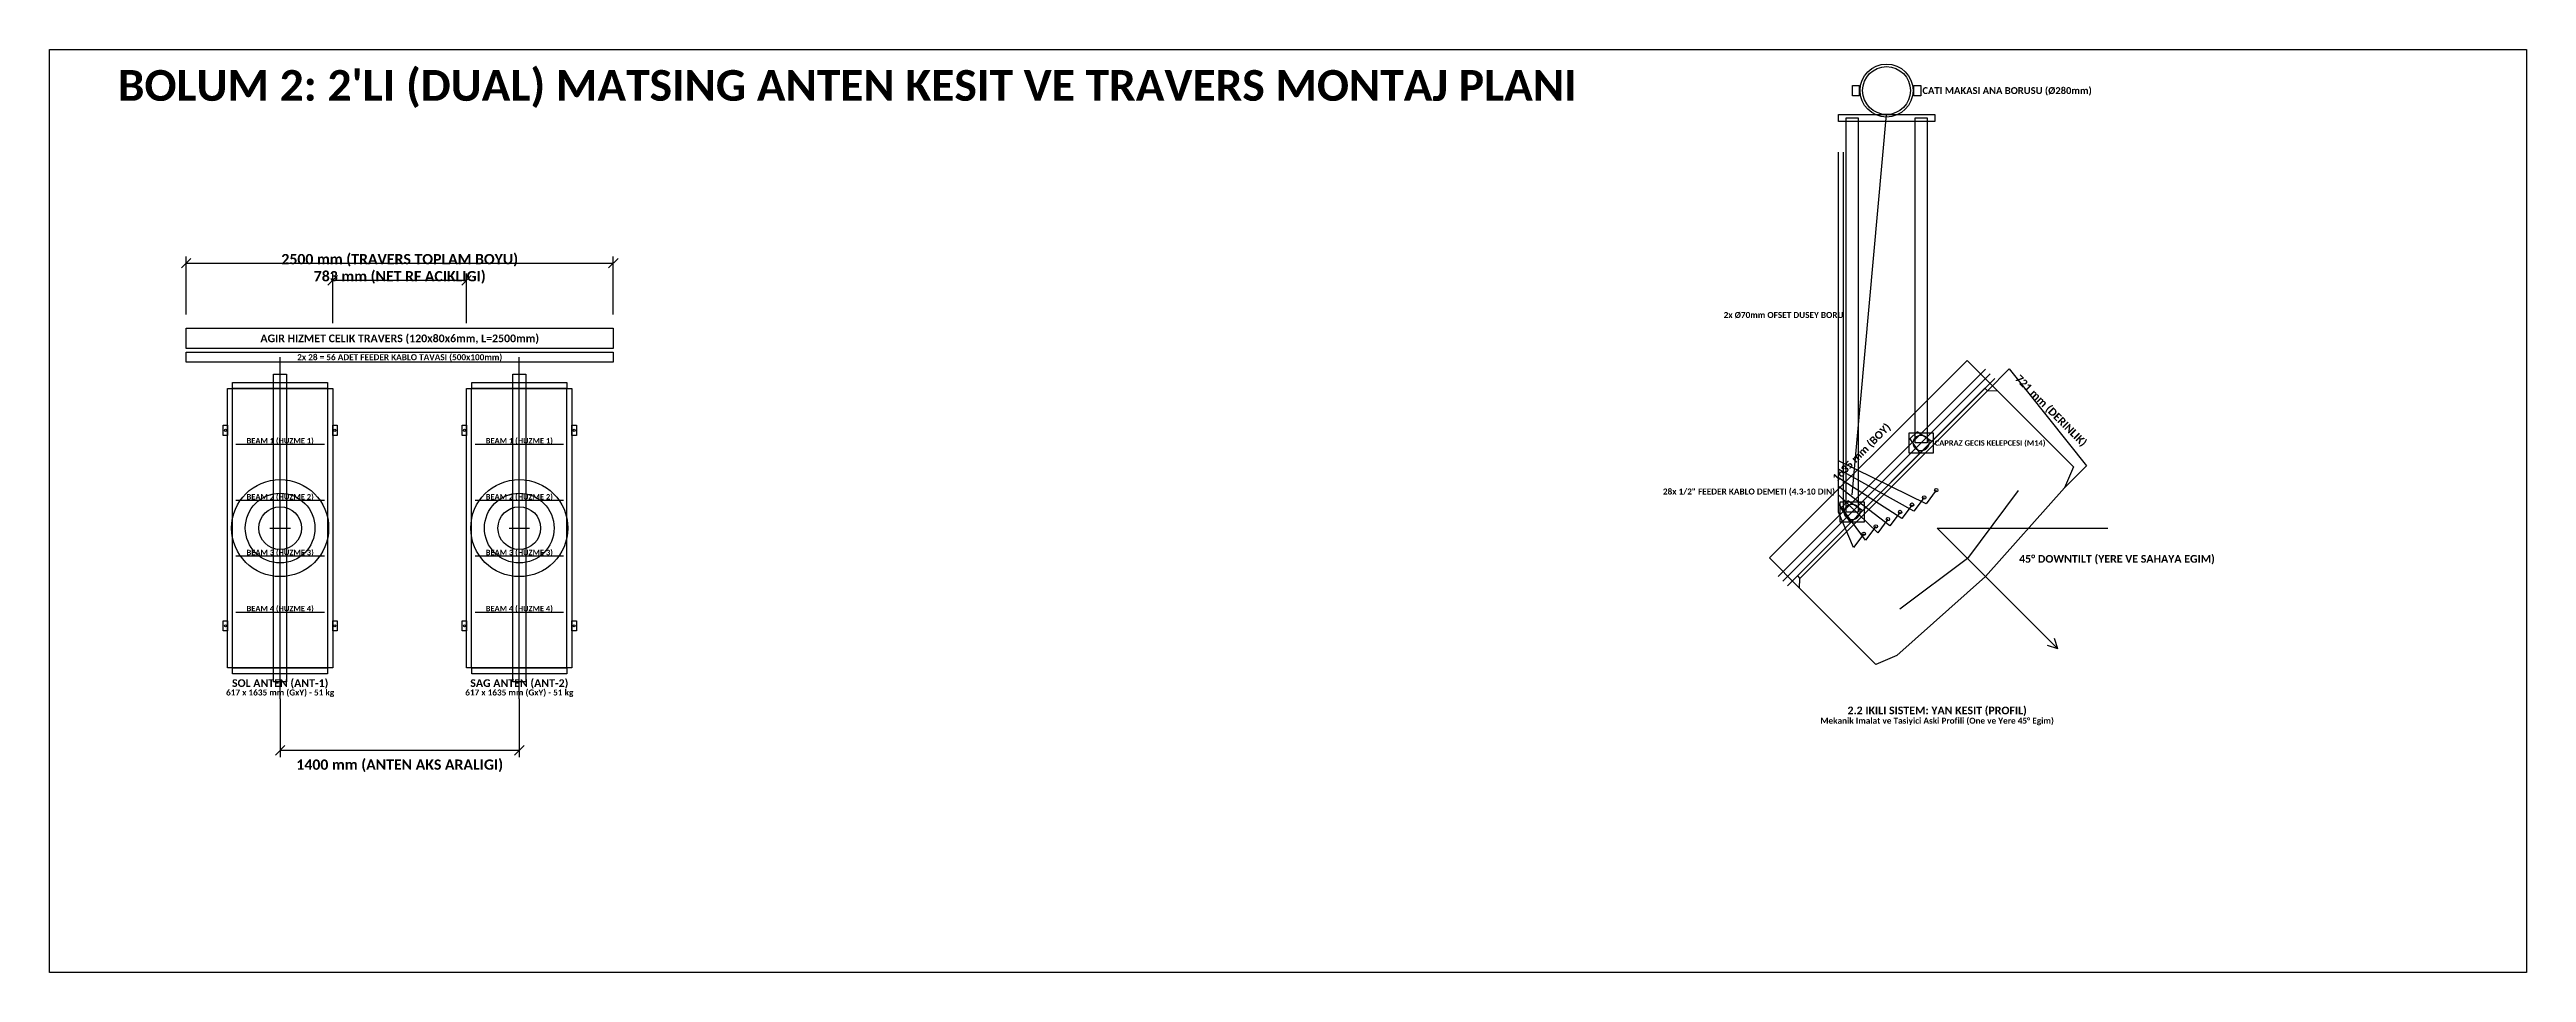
# Model space of a CAD drawing. Header units: metres. Extents: x -21.5 to 32.7, y -2.6 to 19.8.
# Drawn here: x 6.45 to 20.95, y 14.4 to 19.8 of the extents above; entities that cross this region are included whole.
import ezdxf
from ezdxf.enums import TextEntityAlignment as Align

# ---------------------------------------------------------------- set-up
doc = ezdxf.new("R2010")
doc.units = ezdxf.units.M
for name, color, linetype in [('CELIK_KIRIS_KOLON', 9, 'CONTINUOUS'), ('EKP_MATSING_ANTEN', 2, 'CONTINUOUS'), ('KABLO_TAVALARI', 6, 'CONTINUOUS'), ('METIN_BILGI', 7, 'CONTINUOUS'), ('MONTAJ_BORULARI', 2, 'CONTINUOUS'), ('OLCULER', 1, 'CONTINUOUS')]:
    doc.layers.add(name, color=color, linetype=linetype)
doc.styles.get("Standard").update_dxf_attribs({"font": 'calibrib.ttf'})

msp = doc.modelspace()

# ---------------------------------------------------------------- linework, layer by layer
at = {"layer": 'CELIK_KIRIS_KOLON'}
for p, q in [((17.002, 17.194), (17.204, 19.42)), ((17.78, 17.818), (16.682, 16.72)), ((17.78, 17.818), (17.794, 17.804)), ((17.383, 17.564), (17.34, 17.522)), ((17.469, 17.507), (17.383, 17.564)), ((17.34, 17.522), (17.398, 17.436)), ((17.398, 17.436), (17.469, 17.507)), ((16.978, 17.16), (16.936, 17.117)), ((16.936, 17.117), (16.993, 17.031)), ((17.064, 17.102), (16.978, 17.16)), ((16.993, 17.031), (17.064, 17.102)), ((16.682, 16.72), (16.696, 16.706))]:
    msp.add_line(p, q, dxfattribs=at)
for points in [[(17.004, 19.53), (17.004, 19.59), (17.044, 19.59), (17.044, 19.53)], [(17.364, 19.53), (17.364, 19.59), (17.404, 19.59), (17.404, 19.53)], [(16.922, 19.38), (16.922, 19.42), (17.486, 19.42), (17.486, 19.38)], [(7.25, 18.05), (7.25, 18.17), (9.75, 18.17), (9.75, 18.05)], [(7.522, 17.817), (7.522, 17.852), (8.078, 17.852), (8.078, 17.817)], [(8.922, 17.817), (8.922, 17.852), (9.478, 17.852), (9.478, 17.817)], [(7.466, 17.542), (7.466, 17.602), (7.492, 17.602), (7.492, 17.542)], [(8.108, 17.542), (8.108, 17.602), (8.133, 17.602), (8.133, 17.542)], [(8.866, 17.542), (8.866, 17.602), (8.891, 17.602), (8.891, 17.542)], [(9.508, 17.542), (9.508, 17.602), (9.534, 17.602), (9.534, 17.542)], [(17.336, 17.438), (17.336, 17.558), (17.476, 17.558), (17.476, 17.438)], [(16.932, 17.034), (16.932, 17.154), (17.072, 17.154), (17.072, 17.034)], [(7.466, 16.398), (7.466, 16.458), (7.492, 16.458), (7.492, 16.398)], [(8.108, 16.398), (8.108, 16.458), (8.133, 16.458), (8.133, 16.398)], [(8.866, 16.398), (8.866, 16.458), (8.891, 16.458), (8.891, 16.398)], [(9.508, 16.398), (9.508, 16.458), (9.534, 16.458), (9.534, 16.398)], [(7.522, 16.148), (7.522, 16.183), (8.078, 16.183), (8.078, 16.148)], [(8.922, 16.148), (8.922, 16.183), (9.478, 16.183), (9.478, 16.148)]]:
    msp.add_lwpolyline(points, close=True, dxfattribs=at)
for centre, radius in [((17.204, 19.56), 0.155), ((7.48, 17.572), 0.006), ((8.12, 17.572), 0.006), ((8.879, 17.572), 0.006), ((9.521, 17.572), 0.006), ((17.406, 17.498), 0.0461), ((17.002, 17.094), 0.0461), ((7.48, 16.428), 0.006), ((8.12, 16.428), 0.006), ((8.879, 16.428), 0.006), ((9.521, 16.428), 0.006)]:
    msp.add_circle(centre, radius, dxfattribs=at)
at = {"layer": 'EKP_MATSING_ANTEN'}
for p, q in [((7.522, 16.183), (7.522, 17.817)), ((8.079, 16.183), (8.079, 17.817)), ((8.921, 16.183), (8.921, 17.817)), ((9.479, 16.183), (9.479, 17.817)), ((16.696, 16.706), (17.794, 17.804)), ((17.794, 17.804), (17.851, 17.805)), ((17.851, 17.805), (18.298, 17.359)), ((7.541, 17.491), (8.059, 17.491)), ((8.941, 17.491), (9.459, 17.491)), ((18.298, 17.359), (18.246, 17.236)), ((7.541, 17.163), (8.059, 17.163)), ((8.941, 17.163), (9.459, 17.163)), ((17.974, 17.219), (17.678, 16.822)), ((18.246, 17.236), (17.783, 16.717)), ((7.541, 16.837), (8.059, 16.837)), ((8.941, 16.837), (9.459, 16.837)), ((17.678, 16.822), (17.281, 16.526)), ((16.695, 16.649), (16.696, 16.706)), ((17.783, 16.717), (17.264, 16.254)), ((17.141, 16.202), (16.695, 16.649)), ((7.541, 16.509), (8.059, 16.509)), ((8.941, 16.509), (9.459, 16.509)), ((17.264, 16.254), (17.141, 16.202))]:
    msp.add_line(p, q, dxfattribs=at)
for points in [[(7.492, 16.183), (7.492, 17.817), (8.108, 17.817), (8.108, 16.183)], [(8.891, 16.183), (8.891, 17.817), (9.508, 17.817), (9.508, 16.183)]]:
    msp.add_lwpolyline(points, close=True, dxfattribs=at)
for centre, radius in [((7.8, 17), 0.284), ((9.2, 17), 0.284), ((7.8, 17), 0.204), ((7.8, 17), 0.125), ((9.2, 17), 0.204), ((9.2, 17), 0.125)]:
    msp.add_circle(centre, radius, dxfattribs=at)
at = {"layer": 'KABLO_TAVALARI'}
for p, q in [((16.922, 17.094), (16.922, 19.2)), ((16.952, 17.094), (16.952, 19.2)), ((17.435, 17.142), (16.922, 17.394)), ((17.364, 17.099), (16.922, 17.344)), ((17.293, 17.057), (16.922, 17.294)), ((17.223, 17.014), (16.922, 17.244)), ((17.152, 16.972), (16.922, 17.194)), ((17.081, 16.93), (16.922, 17.144)), ((17.353, 17.137), (17.293, 17.057)), ((17.424, 17.179), (17.364, 17.099)), ((17.495, 17.222), (17.435, 17.142)), ((17.01, 16.887), (16.922, 17.094)), ((17.07, 16.967), (17.01, 16.887)), ((17.141, 17.01), (17.081, 16.93)), ((17.212, 17.052), (17.152, 16.972)), ((17.283, 17.094), (17.223, 17.014))]:
    msp.add_line(p, q, dxfattribs=at)
msp.add_lwpolyline([(7.25, 17.97), (7.25, 18.03), (9.75, 18.03), (9.75, 17.97)], close=True, dxfattribs=at)
for centre in [(17.353, 17.137), (17.424, 17.179), (17.495, 17.222), (17.07, 16.967), (17.141, 17.01), (17.212, 17.052), (17.283, 17.094)]:
    msp.add_circle(centre, 0.01, dxfattribs=at)
at = {"layer": 'METIN_BILGI'}
for p, q in [((7.74, 17), (7.86, 17)), ((7.8, 16.94), (7.8, 17.06)), ((9.14, 17), (9.26, 17)), ((9.2, 16.94), (9.2, 17.06))]:
    msp.add_line(p, q, dxfattribs=at)
msp.add_lwpolyline([(6.45, 14.4), (6.45, 19.8), (20.95, 19.8), (20.95, 14.4)], close=True, dxfattribs=at)
at = {"layer": 'MONTAJ_BORULARI'}
for p, q in [((7.8, 16), (7.8, 18)), ((9.2, 16), (9.2, 18)), ((17.784, 17.93), (16.57, 16.716)), ((17.811, 17.903), (16.597, 16.689)), ((17.838, 17.876), (16.624, 16.662))]:
    msp.add_line(p, q, dxfattribs=at)
for points in [[(16.967, 17.094), (16.967, 19.4), (17.037, 19.4), (17.037, 17.094)], [(17.371, 17.498), (17.371, 19.4), (17.441, 19.4), (17.441, 17.498)], [(7.762, 16.1), (7.762, 17.9), (7.838, 17.9), (7.838, 16.1)], [(9.162, 16.1), (9.162, 17.9), (9.238, 17.9), (9.238, 16.1)]]:
    msp.add_lwpolyline(points, close=True, dxfattribs=at)
msp.add_circle((17.204, 19.56), 0.14, dxfattribs=at)
at = {"layer": 'OLCULER'}
for p, q in [((7.222, 18.522), (7.278, 18.578)), ((7.25, 18.25), (7.25, 18.59)), ((9.722, 18.522), (9.778, 18.578)), ((9.75, 18.25), (9.75, 18.59)), ((7.25, 18.55), (9.75, 18.55)), ((8.08, 18.422), (8.136, 18.478)), ((8.108, 18.2), (8.108, 18.49)), ((8.108, 18.45), (8.891, 18.45)), ((8.863, 18.422), (8.919, 18.478)), ((8.891, 18.2), (8.891, 18.49)), ((16.519, 16.825), (17.675, 17.981)), ((17.851, 17.805), (17.675, 17.981)), ((17.794, 17.804), (17.922, 17.931)), ((17.922, 17.931), (18.374, 17.364)), ((18.246, 17.236), (18.374, 17.364)), ((17.5, 17), (18.5, 17)), ((17.5, 17), (18.207, 16.293)), ((16.695, 16.649), (16.519, 16.825)), ((18.207, 16.293), (18.147, 16.313)), ((18.207, 16.293), (18.187, 16.353)), ((7.8, 16), (7.8, 15.66)), ((9.2, 16), (9.2, 15.66)), ((7.772, 15.672), (7.828, 15.728)), ((7.8, 15.7), (9.2, 15.7)), ((9.172, 15.672), (9.228, 15.728))]:
    msp.add_line(p, q, dxfattribs=at)

# ---------------------------------------------------------------- texts
at = {"layer": 'CELIK_KIRIS_KOLON'}
msp.add_text('AGIR HIZMET CELIK TRAVERS (120x80x6mm, L=2500mm)', height=0.045, dxfattribs=at).set_placement((8.5, 18.11), align=Align.MIDDLE_CENTER)
at = {"layer": 'EKP_MATSING_ANTEN'}
for s, p in [('BEAM 1 (HUZME 1)', (7.8, 17.511)), ('BEAM 1 (HUZME 1)', (9.2, 17.511)), ('BEAM 2 (HUZME 2)', (7.8, 17.183)), ('BEAM 2 (HUZME 2)', (9.2, 17.183)), ('BEAM 3 (HUZME 3)', (7.8, 16.857)), ('BEAM 3 (HUZME 3)', (9.2, 16.857)), ('BEAM 4 (HUZME 4)', (7.8, 16.529)), ('BEAM 4 (HUZME 4)', (9.2, 16.529))]:
    msp.add_text(s, height=0.032, dxfattribs=at).set_placement(p, align=Align.MIDDLE_CENTER)
at = {"layer": 'KABLO_TAVALARI'}
msp.add_text('2x 28 = 56 ADET FEEDER KABLO TAVASI (500x100mm)', height=0.035, dxfattribs=at).set_placement((8.5, 18), align=Align.MIDDLE_CENTER)
msp.add_text('28x 1/2" FEEDER KABLO DEMETI (4.3-10 DIN)', height=0.035, dxfattribs=at).set_placement((16.902, 17.214), align=Align.MIDDLE_RIGHT)
at = {"layer": 'METIN_BILGI'}
msp.add_text("BOLUM 2: 2'LI (DUAL) MATSING ANTEN KESIT VE TRAVERS MONTAJ PLANI", height=0.18, dxfattribs=at).set_placement((6.85, 19.5))
for s, height, p in [('CATI MAKASI ANA BORUSU (Ø280mm)', 0.04, (17.414, 19.56)), ('CAPRAZ GECIS KELEPCESI (M14)', 0.032, (17.486, 17.498))]:
    msp.add_text(s, height=height, dxfattribs=at).set_placement(p, align=Align.MIDDLE_LEFT)
msp.add_text('2x Ø70mm OFSET DUSEY BORU', height=0.035, dxfattribs=at).set_placement((16.952, 18.247), align=Align.MIDDLE_RIGHT)
for s, height, p in [('SOL ANTEN (ANT-1)', 0.045, (7.8, 16.093)), ('SAG ANTEN (ANT-2)', 0.045, (9.2, 16.093)), ('617 x 1635 mm (GxY) - 51 kg', 0.035, (7.8, 16.038)), ('617 x 1635 mm (GxY) - 51 kg', 0.035, (9.2, 16.038)), ('2.2 IKILI SISTEM: YAN KESIT (PROFIL)', 0.045, (17.5, 15.933)), ('Mekanik Imalat ve Tasiyici Aski Profili (One ve Yere 45° Egim)', 0.035, (17.5, 15.873))]:
    msp.add_text(s, height=height, dxfattribs=at).set_placement(p, align=Align.MIDDLE_CENTER)
at = {"layer": 'OLCULER'}
for s, p in [('2500 mm (TRAVERS TOPLAM BOYU)', (8.5, 18.574)), ('783 mm (NET RF ACIKLIGI)', (8.5, 18.474)), ('1400 mm (ANTEN AKS ARALIGI)', (8.5, 15.616))]:
    msp.add_text(s, height=0.06, dxfattribs=at).set_placement(p, align=Align.MIDDLE_CENTER)
for s, rotation, p in [('721 mm (DERINLIK)', -45, (18.168, 17.688)), ('1635 mm (BOY)', 45, (17.057, 17.443))]:
    msp.add_text(s, height=0.045, rotation=rotation, dxfattribs=at).set_placement(p, align=Align.MIDDLE_CENTER)
msp.add_text('45° DOWNTILT (YERE VE SAHAYA EGIM)', height=0.045, dxfattribs=at).set_placement((17.98, 16.82), align=Align.MIDDLE_LEFT)

doc.saveas('drawing.dxf')
